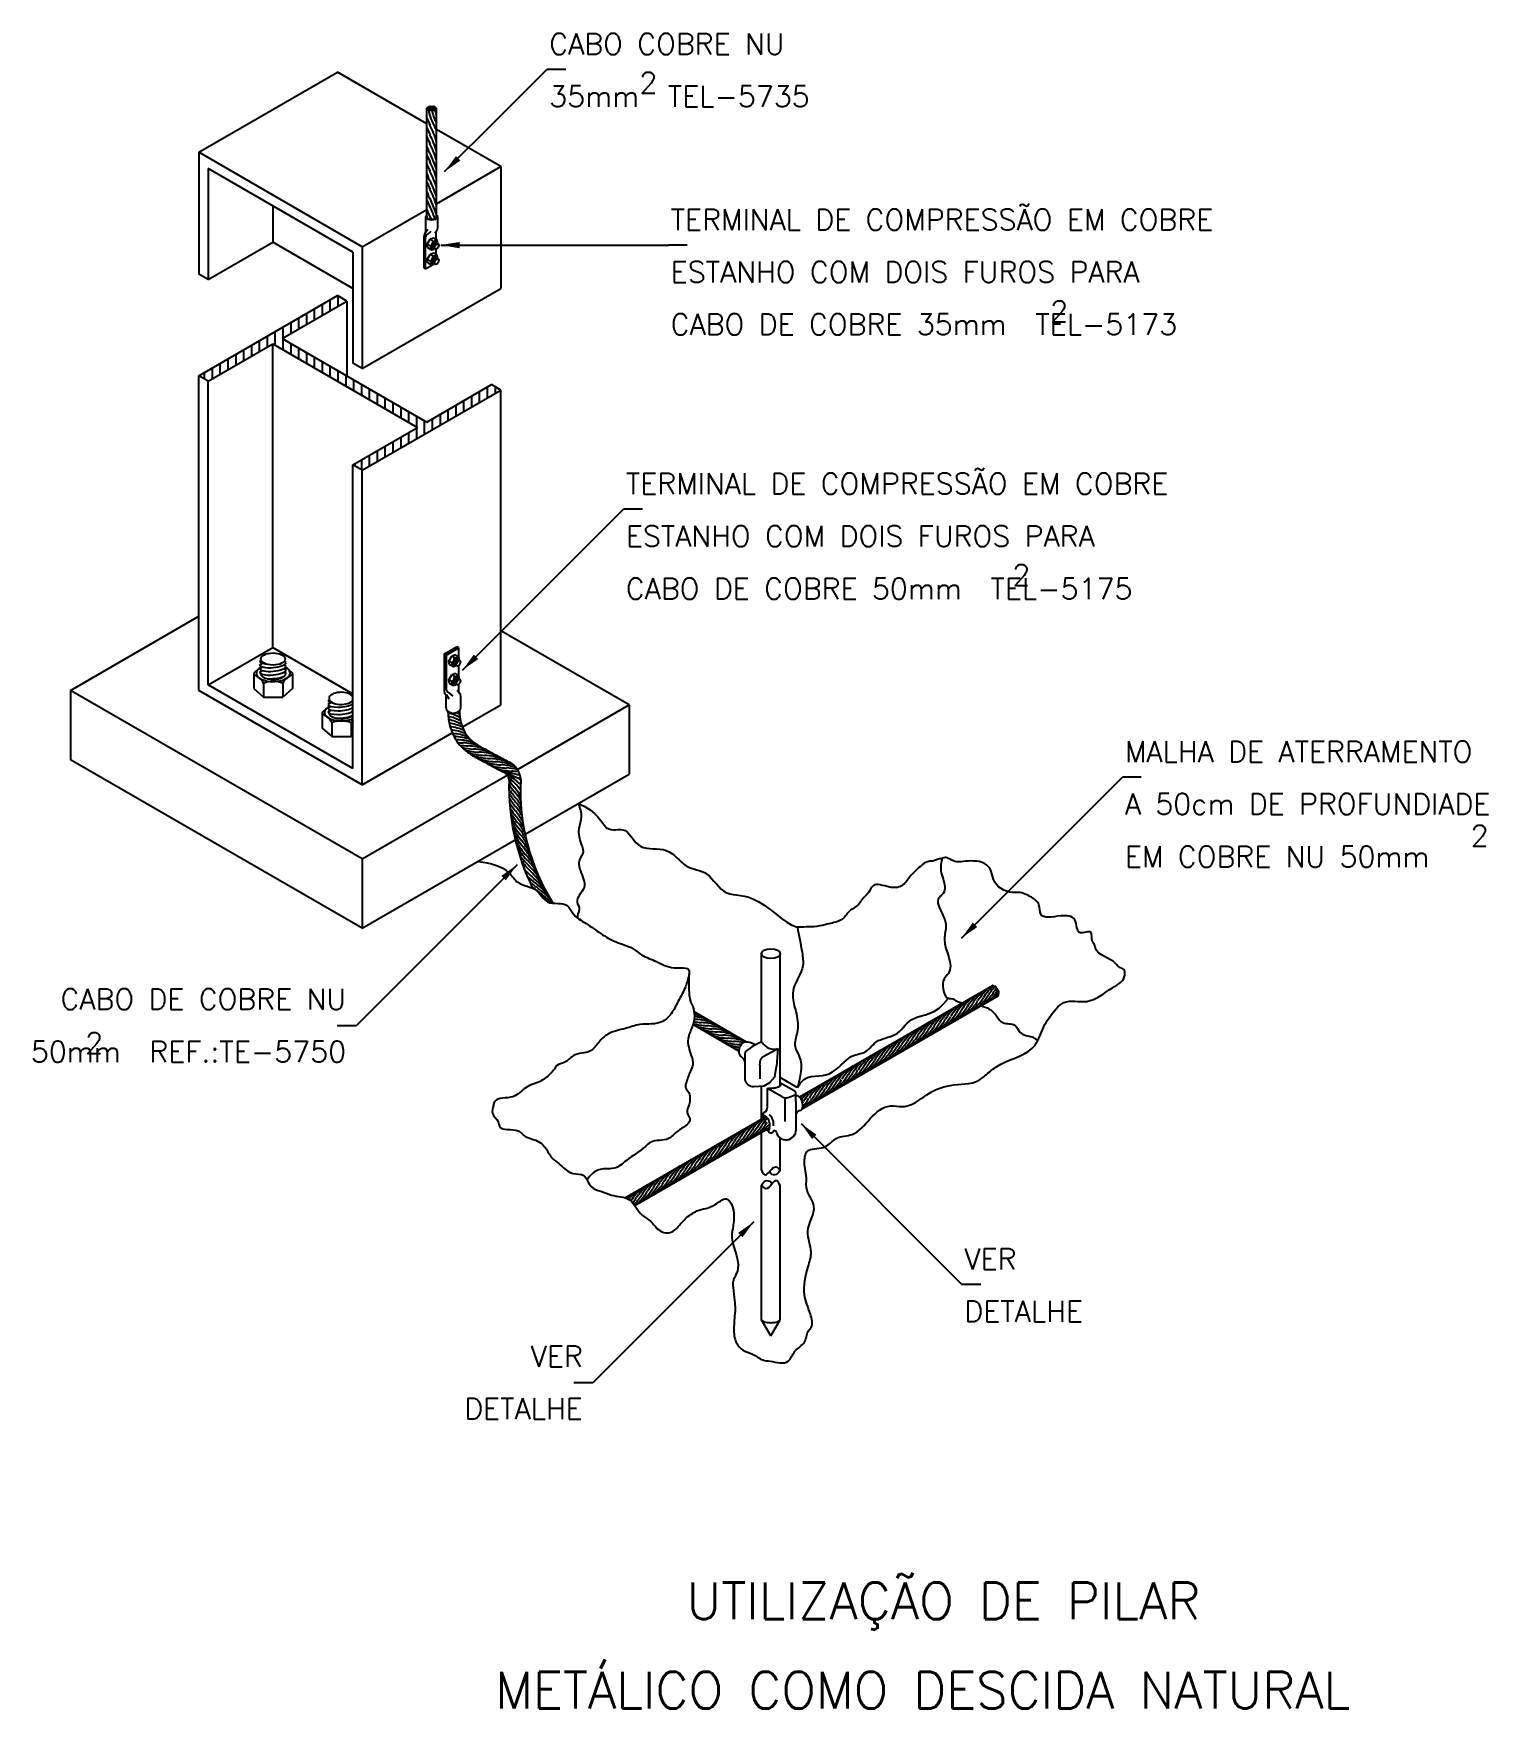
# Model space of a CAD drawing. Header units: millimetres. Extents: x -5247 to -5233.1, y -4687.4 to -4671.4.
import ezdxf
from ezdxf.enums import TextEntityAlignment as Align

# ---------------------------------------------------------------- set-up
doc = ezdxf.new("R2010")
doc.units = ezdxf.units.MM
doc.header["$LTSCALE"] = 10
doc.layers.add('Termotécnica', color=7, linetype='Continuous')
doc.styles.add('r140', font='romans.shx')
doc.styles.add('r80', font='romans.shx')

msp = doc.modelspace()

# ---------------------------------------------------------------- texts
at = {"layer": 'Termotécnica', "color": 2, "style": 'r80'}
for s, p in [('CABO COBRE NU', (-5242.108, -4671.625)), ('35mm  TEL-5735', (-5242.108, -4672.125)), ('TERMINAL DE COMPRESSÃO EM COBRE ', (-5240.949, -4673.3)), ('ESTANHO COM DOIS FUROS PARA ', (-5240.949, -4673.8)), ('CABO DE COBRE 35mm  TEL-5173', (-5240.949, -4674.3)), ('TERMINAL DE COMPRESSÃO EM COBRE ', (-5241.377, -4675.821)), ('ESTANHO COM DOIS FUROS PARA ', (-5241.377, -4676.321)), ('2', (-5237.688, -4676.692)), ('CABO DE COBRE 50mm  TEL-5175', (-5241.377, -4676.821)), ('MALHA DE ATERRAMENTO', (-5236.615, -4678.378)), ('A 50cm DE PROFUNDIADE', (-5236.615, -4678.878)), ('2', (-5233.314, -4679.179)), ('EM COBRE NU 50mm', (-5236.615, -4679.378)), ('VER', (-5238.146, -4683.218)), ('DETALHE', (-5238.146, -4683.718))]:
    msp.add_text(s, height=0.2, dxfattribs=at).set_placement(p)
for s, p in [('2', (-5241.076, -4671.995)), ('2', (-5237.155, -4674.175)), ('CABO DE COBRE NU', (-5244.047, -4680.739)), ('50mm  REF.:TE-5750', (-5244.047, -4681.239)), ('2', (-5246.365, -4681.158)), ('VER', (-5241.788, -4684.146)), ('DETALHE', (-5241.788, -4684.646))]:
    msp.add_text(s, height=0.2, dxfattribs=at).set_placement(p, align=Align.RIGHT)
at = {"layer": 'Termotécnica', "color": 5, "style": 'r140'}
for s, p in [(' UTILIZAÇÃO DE PILAR', (-5238.465, -4686.661)), ('METÁLICO COMO DESCIDA NATURAL', (-5238.543, -4687.513))]:
    msp.add_text(s, height=0.35, dxfattribs=at).set_placement(p, align=Align.BOTTOM_CENTER)

# ---------------------------------------------------------------- hatches: boundary and pattern name
at = {"layer": 'Termotécnica'}
h = msp.add_hatch(dxfattribs=at)
h.set_pattern_fill('ANSI31', color=1, scale=0.6, angle=45, style=0)
h.set_pattern_definition([(90, (-5265.34723, -4691.70351), (-0.075, 0), [])])
h.paths.add_polyline_path([(-5243.949, -4675.521), (-5243.97, -4675.545), (-5243.892, -4675.591), (-5242.569, -4674.827), (-5242.658, -4674.775), (-5243.275, -4675.132), (-5244.656, -4674.334), (-5244.04, -4673.978), (-5244.129, -4673.926), (-5245.452, -4674.69), (-5245.362, -4674.741), (-5244.746, -4674.385), (-5243.364, -4675.183)])

# ---------------------------------------------------------------- linework, layer by layer
at = {"layer": 'Termotécnica', "color": 2}
for p, q in [((-5245.452, -4672.558), (-5244.129, -4671.795)), ((-5244.04, -4671.846), (-5244.129, -4671.795)), ((-5243.276, -4672.287), (-5244.129, -4671.795)), ((-5242.603, -4672.24), (-5242.131, -4671.767)), ((-5241.95, -4671.767), (-5242.131, -4671.767)), ((-5243.276, -4673.179), (-5243.276, -4672.139)), ((-5243.185, -4673.18), (-5243.185, -4672.139)), ((-5243.106, -4672.742), (-5242.603, -4672.24)), ((-5242.569, -4672.695), (-5243.185, -4672.34)), ((-5243.892, -4673.459), (-5245.452, -4672.558)), ((-5245.452, -4672.558), (-5245.452, -4673.721)), ((-5245.362, -4672.713), (-5245.362, -4673.772)), ((-5243.981, -4673.51), (-5245.362, -4672.713)), ((-5243.185, -4673.051), (-5242.569, -4672.695)), ((-5242.569, -4672.695), (-5242.569, -4673.858)), ((-5244.746, -4673.069), (-5244.746, -4673.416)), ((-5243.892, -4673.459), (-5243.276, -4673.104)), ((-5243.288, -4673.174), (-5243.288, -4673.323)), ((-5243.173, -4673.174), (-5243.173, -4673.279)), ((-5245.362, -4673.772), (-5244.746, -4673.416)), ((-5243.981, -4673.858), (-5244.746, -4673.416)), ((-5243.981, -4673.51), (-5243.981, -4674.57)), ((-5243.892, -4673.459), (-5243.892, -4674.622)), ((-5243.143, -4673.443), (-5240.971, -4673.443)), ((-5240.791, -4673.443), (-5240.971, -4673.443)), ((-5245.362, -4673.772), (-5245.452, -4673.721)), ((-5243.892, -4674.622), (-5242.569, -4673.858)), ((-5245.452, -4674.69), (-5244.129, -4673.926)), ((-5244.656, -4674.334), (-5244.04, -4673.978)), ((-5244.04, -4673.978), (-5244.129, -4673.926)), ((-5244.04, -4673.978), (-5244.129, -4673.926)), ((-5244.04, -4673.978), (-5244.04, -4674.69)), ((-5244.656, -4674.334), (-5243.275, -4675.132)), ((-5245.362, -4674.741), (-5244.746, -4674.385)), ((-5244.746, -4677.285), (-5244.746, -4674.385)), ((-5244.746, -4674.385), (-5243.364, -4675.183)), ((-5245.362, -4674.741), (-5245.452, -4674.69)), ((-5245.452, -4677.693), (-5245.452, -4674.69)), ((-5243.892, -4674.622), (-5243.981, -4674.57)), ((-5245.362, -4677.641), (-5245.362, -4674.741)), ((-5243.892, -4675.591), (-5242.569, -4674.827)), ((-5243.275, -4675.132), (-5242.658, -4674.775)), ((-5242.569, -4674.827), (-5242.658, -4674.775)), ((-5242.569, -4677.829), (-5242.569, -4674.827)), ((-5243.981, -4675.539), (-5243.364, -4675.183)), ((-5243.892, -4675.591), (-5243.981, -4675.539)), ((-5243.981, -4678.439), (-5243.981, -4675.539)), ((-5243.892, -4678.593), (-5243.892, -4675.591)), ((-5242.935, -4677.499), (-5241.4, -4675.963)), ((-5241.219, -4675.963), (-5241.4, -4675.963)), ((-5246.676, -4677.693), (-5245.452, -4676.986)), ((-5241.345, -4677.829), (-5242.569, -4677.123)), ((-5245.362, -4677.641), (-5244.746, -4677.285)), ((-5244.871, -4677.414), (-5244.857, -4677.407)), ((-5244.746, -4677.285), (-5243.981, -4677.726)), ((-5244.928, -4677.535), (-5244.928, -4677.676)), ((-5244.856, -4677.464), (-5244.921, -4677.521)), ((-5244.871, -4677.45), (-5244.843, -4677.434)), ((-5244.871, -4677.485), (-5244.843, -4677.469)), ((-5244.871, -4677.52), (-5244.843, -4677.504)), ((-5244.857, -4677.547), (-5244.843, -4677.539)), ((-5244.62, -4677.463), (-5244.645, -4677.453)), ((-5244.62, -4677.499), (-5244.645, -4677.488)), ((-5244.622, -4677.533), (-5244.645, -4677.523)), ((-5244.62, -4677.428), (-5244.64, -4677.42)), ((-5244.621, -4677.471), (-5244.563, -4677.521)), ((-5244.557, -4677.535), (-5244.557, -4677.676)), ((-5246.676, -4677.693), (-5246.676, -4678.354)), ((-5243.892, -4679.3), (-5246.676, -4677.693)), ((-5243.892, -4678.593), (-5245.452, -4677.693)), ((-5243.981, -4678.439), (-5245.362, -4677.641)), ((-5244.928, -4677.676), (-5244.835, -4677.756)), ((-5244.835, -4677.625), (-5244.835, -4677.756)), ((-5244.65, -4677.625), (-5244.65, -4677.756)), ((-5244.557, -4677.676), (-5244.65, -4677.756)), ((-5244.835, -4677.756), (-5244.65, -4677.756)), ((-5244.204, -4677.84), (-5244.27, -4677.897)), ((-5244.219, -4677.79), (-5244.206, -4677.782)), ((-5244.219, -4677.825), (-5244.192, -4677.809)), ((-5244.219, -4677.86), (-5244.192, -4677.844)), ((-5244.219, -4677.896), (-5244.192, -4677.88)), ((-5243.981, -4677.834), (-5243.994, -4677.828)), ((-5243.981, -4677.869), (-5243.994, -4677.864)), ((-5243.981, -4677.798), (-5243.989, -4677.795)), ((-5243.093, -4677.859), (-5243.093, -4677.733)), ((-5242.953, -4677.859), (-5242.953, -4677.749)), ((-5242.937, -4678.042), (-5242.569, -4677.829)), ((-5242.412, -4678.446), (-5241.345, -4677.829)), ((-5241.345, -4677.829), (-5241.345, -4678.491)), ((-5244.276, -4677.911), (-5244.276, -4678.052)), ((-5244.205, -4677.923), (-5244.192, -4677.915)), ((-5244.183, -4678.001), (-5244.183, -4678.132)), ((-5243.998, -4678.001), (-5243.998, -4678.132)), ((-5243.981, -4677.904), (-5243.994, -4677.899)), ((-5244.276, -4678.052), (-5244.183, -4678.132)), ((-5244.183, -4678.132), (-5243.998, -4678.132)), ((-5243.981, -4678.117), (-5243.998, -4678.132)), ((-5243.892, -4678.593), (-5243.033, -4678.097)), ((-5243.892, -4679.961), (-5246.676, -4678.354)), ((-5243.892, -4679.3), (-5242.508, -4678.501)), ((-5242.339, -4679.065), (-5241.345, -4678.491)), ((-5238.173, -4680.056), (-5236.638, -4678.521)), ((-5236.458, -4678.521), (-5236.638, -4678.521)), ((-5243.892, -4679.961), (-5242.432, -4679.119)), ((-5243.892, -4679.3), (-5243.892, -4679.961)), ((-5242.415, -4679.357), (-5243.95, -4680.893)), ((-5240.082, -4681.049), (-5240.082, -4680.205)), ((-5239.905, -4681.466), (-5239.905, -4680.205)), ((-5239.719, -4681.572), (-5237.879, -4680.51)), ((-5240.226, -4681.048), (-5240.725, -4680.76)), ((-5239.694, -4681.686), (-5237.823, -4680.606)), ((-5243.95, -4680.893), (-5244.131, -4680.893)), ((-5240.299, -4681.134), (-5240.735, -4680.882)), ((-5240.242, -4681.171), (-5240.242, -4681.412)), ((-5240.097, -4681.27), (-5240.091, -4681.218)), ((-5240.061, -4681.182), (-5239.927, -4681.111)), ((-5239.927, -4681.111), (-5239.94, -4681.283)), ((-5240.097, -4681.27), (-5240.097, -4681.399)), ((-5239.743, -4681.481), (-5239.905, -4681.388)), ((-5240.082, -4681.781), (-5240.082, -4681.468)), ((-5240.027, -4681.491), (-5240.027, -4681.646)), ((-5239.884, -4681.572), (-5240.024, -4681.491)), ((-5239.769, -4681.515), (-5239.901, -4681.44)), ((-5239.827, -4681.576), (-5239.762, -4681.552)), ((-5239.753, -4681.617), (-5239.753, -4681.539)), ((-5239.858, -4681.581), (-5239.858, -4681.807)), ((-5239.753, -4681.617), (-5239.753, -4681.885)), ((-5241.385, -4682.534), (-5240.041, -4681.758)), ((-5241.29, -4682.607), (-5240.003, -4681.864)), ((-5239.704, -4681.826), (-5238.169, -4683.361)), ((-5240.082, -4681.974), (-5240.082, -4681.91)), ((-5240.082, -4682.271), (-5240.082, -4681.91)), ((-5239.905, -4682.274), (-5239.905, -4681.963)), ((-5240.082, -4683.698), (-5240.082, -4682.413)), ((-5239.905, -4683.698), (-5239.905, -4682.414)), ((-5240.156, -4682.764), (-5241.692, -4684.299)), ((-5237.989, -4683.361), (-5238.169, -4683.361)), ((-5239.993, -4683.852), (-5240.082, -4683.698)), ((-5239.993, -4683.852), (-5239.905, -4683.698)), ((-5241.692, -4684.299), (-5241.872, -4684.299))]:
    msp.add_line(p, q, dxfattribs=at)
at = {"layer": 'Termotécnica', "color": 2, "ltscale": 1.6}
for p, q in [((-5243.303, -4673.66), (-5243.303, -4673.357)), ((-5243.288, -4673.325), (-5243.266, -4673.291)), ((-5243.288, -4673.669), (-5243.288, -4673.366)), ((-5243.265, -4673.338), (-5243.235, -4673.312)), ((-5243.188, -4673.389), (-5243.188, -4673.314)), ((-5243.188, -4673.533), (-5243.188, -4673.483)), ((-5243.288, -4673.669), (-5243.303, -4673.66)), ((-5243.288, -4673.669), (-5243.223, -4673.631)), ((-5243.111, -4677.347), (-5242.99, -4677.277)), ((-5243.093, -4677.358), (-5243.111, -4677.347)), ((-5243.111, -4677.347), (-5243.111, -4677.693)), ((-5243.093, -4677.358), (-5242.971, -4677.288)), ((-5243.093, -4677.358), (-5243.093, -4677.682)), ((-5242.971, -4677.288), (-5242.99, -4677.277)), ((-5242.971, -4677.374), (-5242.971, -4677.288)), ((-5242.971, -4677.553), (-5242.971, -4677.452)), ((-5243.065, -4677.716), (-5243.028, -4677.748)), ((-5242.971, -4677.707), (-5242.971, -4677.632)), ((-5243.093, -4677.733), (-5243.066, -4677.773))]:
    msp.add_line(p, q, dxfattribs=at)
at = {"layer": 'Termotécnica', "color": 1}
for p, q in [((-5243.272, -4673.436), (-5243.245, -4673.388)), ((-5243.211, -4673.376), (-5243.245, -4673.388)), ((-5243.217, -4673.405), (-5243.245, -4673.388)), ((-5243.18, -4673.394), (-5243.211, -4673.376)), ((-5243.171, -4673.429), (-5243.177, -4673.398)), ((-5243.266, -4673.471), (-5243.272, -4673.436)), ((-5243.244, -4673.452), (-5243.272, -4673.436)), ((-5243.272, -4673.58), (-5243.245, -4673.532)), ((-5243.235, -4673.489), (-5243.266, -4673.471)), ((-5243.211, -4673.52), (-5243.245, -4673.532)), ((-5243.217, -4673.549), (-5243.245, -4673.532)), ((-5243.2, -4673.479), (-5243.23, -4673.49)), ((-5243.223, -4673.468), (-5243.216, -4673.464)), ((-5243.215, -4673.472), (-5243.209, -4673.469)), ((-5243.18, -4673.538), (-5243.211, -4673.52)), ((-5243.208, -4673.477), (-5243.201, -4673.473)), ((-5243.195, -4673.415), (-5243.196, -4673.42)), ((-5243.195, -4673.559), (-5243.196, -4673.564)), ((-5243.188, -4673.418), (-5243.189, -4673.424)), ((-5243.188, -4673.562), (-5243.189, -4673.568)), ((-5243.18, -4673.422), (-5243.181, -4673.429)), ((-5243.18, -4673.566), (-5243.181, -4673.573)), ((-5243.171, -4673.573), (-5243.177, -4673.542)), ((-5243.173, -4673.426), (-5243.173, -4673.43)), ((-5243.173, -4673.57), (-5243.173, -4673.574)), ((-5243.244, -4673.596), (-5243.272, -4673.58)), ((-5243.266, -4673.615), (-5243.272, -4673.58)), ((-5243.235, -4673.633), (-5243.266, -4673.615)), ((-5243.2, -4673.623), (-5243.23, -4673.634)), ((-5243.223, -4673.612), (-5243.216, -4673.608)), ((-5243.215, -4673.616), (-5243.209, -4673.613)), ((-5243.208, -4673.621), (-5243.201, -4673.617)), ((-5244.47, -4674.226), (-5244.46, -4674.215)), ((-5244.47, -4674.226), (-5244.46, -4674.215)), ((-5243.97, -4675.545), (-5243.949, -4675.521)), ((-5243.066, -4677.413), (-5243.039, -4677.365)), ((-5243.004, -4677.353), (-5243.039, -4677.365)), ((-5243.01, -4677.382), (-5243.039, -4677.365)), ((-5242.973, -4677.371), (-5243.004, -4677.353)), ((-5242.989, -4677.392), (-5242.99, -4677.397)), ((-5242.981, -4677.395), (-5242.982, -4677.401)), ((-5242.974, -4677.399), (-5242.975, -4677.406)), ((-5242.965, -4677.406), (-5242.971, -4677.375)), ((-5242.966, -4677.403), (-5242.967, -4677.407)), ((-5243.059, -4677.448), (-5243.066, -4677.413)), ((-5243.038, -4677.429), (-5243.066, -4677.413)), ((-5243.066, -4677.592), (-5243.039, -4677.545)), ((-5243.028, -4677.466), (-5243.059, -4677.448)), ((-5243.004, -4677.533), (-5243.039, -4677.545)), ((-5243.01, -4677.561), (-5243.039, -4677.545)), ((-5242.994, -4677.456), (-5243.024, -4677.467)), ((-5243.016, -4677.445), (-5243.01, -4677.441)), ((-5243.009, -4677.449), (-5243.002, -4677.446)), ((-5242.973, -4677.551), (-5243.004, -4677.533)), ((-5243.002, -4677.453), (-5242.995, -4677.45)), ((-5242.965, -4677.586), (-5242.971, -4677.554)), ((-5243.038, -4677.609), (-5243.066, -4677.592)), ((-5243.059, -4677.628), (-5243.066, -4677.592)), ((-5243.028, -4677.646), (-5243.059, -4677.628)), ((-5242.994, -4677.636), (-5243.024, -4677.646)), ((-5243.016, -4677.624), (-5243.01, -4677.621)), ((-5243.009, -4677.629), (-5243.002, -4677.625)), ((-5243.002, -4677.633), (-5242.995, -4677.629)), ((-5242.989, -4677.571), (-5242.99, -4677.576)), ((-5242.981, -4677.574), (-5242.982, -4677.581)), ((-5242.974, -4677.578), (-5242.975, -4677.585)), ((-5242.966, -4677.583), (-5242.967, -4677.587))]:
    msp.add_line(p, q, dxfattribs=at)
at = {"layer": 'Termotécnica', "color": 3}
for p, q in [((-5244.643, -4677.452), (-5244.64, -4677.455)), ((-5243.991, -4677.828), (-5243.988, -4677.831))]:
    msp.add_line(p, q, dxfattribs=at)
at = {"layer": 'Termotécnica', "color": 2}
for points in [[(-5242.965, -4677.888), (-5242.964, -4677.917), (-5242.96, -4677.952), (-5242.956, -4677.979), (-5242.951, -4678.001), (-5242.945, -4678.019), (-5242.939, -4678.035), (-5242.933, -4678.05), (-5242.927, -4678.065), (-5242.92, -4678.079), (-5242.913, -4678.093), (-5242.906, -4678.106), (-5242.898, -4678.118), (-5242.889, -4678.131), (-5242.88, -4678.142), (-5242.87, -4678.153), (-5242.859, -4678.164), (-5242.848, -4678.174), (-5242.836, -4678.183), (-5242.824, -4678.192), (-5242.812, -4678.201), (-5242.799, -4678.209), (-5242.786, -4678.218), (-5242.773, -4678.225), (-5242.76, -4678.233), (-5242.746, -4678.24), (-5242.733, -4678.248), (-5242.719, -4678.255), (-5242.705, -4678.262), (-5242.69, -4678.27), (-5242.676, -4678.278), (-5242.661, -4678.286), (-5242.646, -4678.294), (-5242.631, -4678.303), (-5242.615, -4678.311), (-5242.6, -4678.32), (-5242.584, -4678.328), (-5242.569, -4678.336), (-5242.554, -4678.344), (-5242.538, -4678.352), (-5242.523, -4678.36), (-5242.509, -4678.367), (-5242.495, -4678.375), (-5242.481, -4678.382), (-5242.469, -4678.39), (-5242.457, -4678.398), (-5242.446, -4678.406), (-5242.437, -4678.415), (-5242.428, -4678.424), (-5242.42, -4678.434), (-5242.414, -4678.444), (-5242.408, -4678.455), (-5242.402, -4678.466), (-5242.398, -4678.478), (-5242.393, -4678.491), (-5242.39, -4678.504), (-5242.386, -4678.518), (-5242.383, -4678.534), (-5242.38, -4678.55)], [(-5243.075, -4677.892), (-5243.073, -4677.926), (-5243.069, -4677.966), (-5243.063, -4678), (-5243.057, -4678.03), (-5243.049, -4678.054), (-5243.042, -4678.075), (-5243.035, -4678.092), (-5243.027, -4678.11), (-5243.019, -4678.128), (-5243.01, -4678.145), (-5243, -4678.162), (-5242.989, -4678.18), (-5242.977, -4678.197), (-5242.963, -4678.213), (-5242.949, -4678.229), (-5242.934, -4678.244), (-5242.919, -4678.257), (-5242.904, -4678.27), (-5242.889, -4678.281), (-5242.873, -4678.292), (-5242.858, -4678.302), (-5242.843, -4678.311), (-5242.828, -4678.32), (-5242.814, -4678.329), (-5242.799, -4678.337), (-5242.785, -4678.345), (-5242.77, -4678.352), (-5242.756, -4678.36), (-5242.742, -4678.367), (-5242.728, -4678.375), (-5242.714, -4678.382), (-5242.699, -4678.39), (-5242.684, -4678.399), (-5242.668, -4678.407), (-5242.652, -4678.416), (-5242.636, -4678.425), (-5242.62, -4678.433), (-5242.604, -4678.442), (-5242.588, -4678.45), (-5242.573, -4678.457), (-5242.56, -4678.464), (-5242.548, -4678.471), (-5242.537, -4678.477), (-5242.528, -4678.482), (-5242.521, -4678.487), (-5242.517, -4678.49), (-5242.514, -4678.493), (-5242.511, -4678.496), (-5242.509, -4678.498), (-5242.508, -4678.501), (-5242.506, -4678.505), (-5242.503, -4678.509), (-5242.501, -4678.515), (-5242.499, -4678.523), (-5242.496, -4678.532), (-5242.493, -4678.542), (-5242.491, -4678.553)], [(-5241.832, -4678.772), (-5241.767, -4678.801), (-5241.716, -4678.833), (-5241.675, -4678.866), (-5241.643, -4678.899), (-5241.618, -4678.931), (-5241.597, -4678.96), (-5241.578, -4678.985), (-5241.56, -4679.003), (-5241.54, -4679.015), (-5241.518, -4679.021), (-5241.495, -4679.022), (-5241.472, -4679.022), (-5241.449, -4679.02), (-5241.426, -4679.02), (-5241.405, -4679.023), (-5241.384, -4679.03), (-5241.365, -4679.042), (-5241.348, -4679.06), (-5241.331, -4679.08), (-5241.314, -4679.103), (-5241.296, -4679.126), (-5241.278, -4679.147), (-5241.257, -4679.167), (-5241.234, -4679.182), (-5241.207, -4679.192), (-5241.178, -4679.198), (-5241.148, -4679.202), (-5241.116, -4679.203), (-5241.083, -4679.205), (-5241.051, -4679.207), (-5241.02, -4679.212), (-5240.991, -4679.22), (-5240.963, -4679.233), (-5240.937, -4679.249), (-5240.913, -4679.269), (-5240.89, -4679.29), (-5240.867, -4679.311), (-5240.845, -4679.332), (-5240.823, -4679.35), (-5240.8, -4679.367), (-5240.776, -4679.379), (-5240.752, -4679.389), (-5240.727, -4679.397), (-5240.701, -4679.404), (-5240.676, -4679.411), (-5240.651, -4679.42), (-5240.627, -4679.432), (-5240.603, -4679.447), (-5240.58, -4679.466), (-5240.558, -4679.489), (-5240.536, -4679.514), (-5240.513, -4679.54), (-5240.49, -4679.565), (-5240.466, -4679.588), (-5240.441, -4679.608), (-5240.414, -4679.623), (-5240.385, -4679.634), (-5240.354, -4679.64), (-5240.321, -4679.644), (-5240.284, -4679.649), (-5240.245, -4679.656), (-5240.203, -4679.667), (-5240.157, -4679.684), (-5240.108, -4679.709), (-5240.056, -4679.743), (-5240.001, -4679.783), (-5239.946, -4679.826), (-5239.892, -4679.868), (-5239.84, -4679.905), (-5239.792, -4679.934), (-5239.749, -4679.95), (-5239.714, -4679.95)], [(-5239.74, -4681.481), (-5239.71, -4681.436), (-5239.678, -4681.406), (-5239.643, -4681.387), (-5239.608, -4681.377), (-5239.572, -4681.373), (-5239.536, -4681.371), (-5239.501, -4681.368), (-5239.467, -4681.362), (-5239.435, -4681.35), (-5239.404, -4681.334), (-5239.375, -4681.313), (-5239.348, -4681.29), (-5239.322, -4681.266), (-5239.297, -4681.242), (-5239.272, -4681.22), (-5239.249, -4681.201), (-5239.225, -4681.187), (-5239.203, -4681.176), (-5239.181, -4681.169), (-5239.16, -4681.163), (-5239.14, -4681.158), (-5239.122, -4681.153), (-5239.104, -4681.147), (-5239.088, -4681.139), (-5239.073, -4681.129), (-5239.059, -4681.117), (-5239.045, -4681.104), (-5239.032, -4681.089), (-5239.018, -4681.075), (-5239.003, -4681.06), (-5238.986, -4681.047), (-5238.968, -4681.035), (-5238.948, -4681.026), (-5238.925, -4681.017), (-5238.901, -4681.01), (-5238.877, -4681.003), (-5238.852, -4680.995), (-5238.828, -4680.987), (-5238.805, -4680.976), (-5238.784, -4680.963), (-5238.764, -4680.947), (-5238.746, -4680.928), (-5238.729, -4680.909), (-5238.711, -4680.888), (-5238.692, -4680.868), (-5238.671, -4680.849), (-5238.647, -4680.833), (-5238.62, -4680.819), (-5238.589, -4680.808), (-5238.554, -4680.799), (-5238.516, -4680.788), (-5238.475, -4680.774), (-5238.432, -4680.753), (-5238.388, -4680.724), (-5238.344, -4680.684), (-5238.299, -4680.63)], [(-5240.154, -4681.472), (-5240.103, -4681.47), (-5240.056, -4681.465), (-5240.003, -4681.434), (-5239.954, -4681.381), (-5239.94, -4681.283)], [(-5239.905, -4682.273), (-5239.918, -4682.291), (-5239.931, -4682.304), (-5239.943, -4682.312), (-5239.956, -4682.316), (-5239.969, -4682.316), (-5239.982, -4682.311), (-5239.994, -4682.301), (-5240.007, -4682.287)], [(-5240.082, -4682.413), (-5240.069, -4682.396), (-5240.056, -4682.383), (-5240.043, -4682.374), (-5240.03, -4682.37), (-5240.017, -4682.371), (-5240.005, -4682.376), (-5239.992, -4682.386), (-5239.979, -4682.4)]]:
    msp.add_lwpolyline(points, dxfattribs=at)
for points in [[(-5240.262, -4681.06, 0.057952), (-5240.275, -4681.073, 0.068674), (-5240.291, -4681.098, 0.068674), (-5240.299, -4681.127, 0.094064), (-5240.297, -4681.157, 0.032944)], [(-5240.233, -4681.048, 0.138403), (-5240.262, -4681.06, 0.080567)], [(-5240.297, -4681.157, 0.023838), (-5240.296, -4681.162, 0.202617)], [(-5240.082, -4683.698, 0.236645), (-5240.078, -4683.706, 0.085557), (-5240.056, -4683.718, 0.043156), (-5240.029, -4683.723, 0.031861), (-5239.993, -4683.726, 0.031861), (-5239.957, -4683.723, 0.043156), (-5239.93, -4683.718, 0.085557), (-5239.909, -4683.706, 0.236645), (-5239.905, -4683.698, 0.236645)]]:
    msp.add_lwpolyline(points, format="xyb", dxfattribs=at)
at = {"layer": 'Termotécnica', "color": 1}
for centre, radius, start, end in [((-5242.466, -4671.896), 0.877, 202.5428, 207.3042), ((-5242.714, -4672.048), 0.556, 190.883, 209.117), ((-5242.795, -4672.065), 0.443, 191.4044, 208.5956), ((-5242.449, -4671.927), 0.784, 196.7715, 200.1887), ((-5242.466, -4671.988), 0.877, 202.5428, 207.3042), ((-5242.466, -4672.076), 0.877, 202.5428, 207.3042), ((-5243.869, -4672.633), 0.707, 14.7103, 28.2103), ((-5243.869, -4672.725), 0.707, 14.7103, 28.2103), ((-5243.672, -4672.584), 0.542, 26.0117, 29.3417), ((-5242.609, -4672.254), 0.713, 200.6074, 208.0944), ((-5242.466, -4672.248), 0.877, 202.5428, 207.3042), ((-5243.869, -4672.813), 0.707, 14.7103, 28.2103), ((-5243.86, -4672.923), 0.706, 16.8877, 28.1717), ((-5242.466, -4672.336), 0.877, 202.5428, 207.3042), ((-5242.609, -4672.513), 0.713, 200.6074, 208.0944), ((-5243.869, -4672.985), 0.707, 14.7103, 28.2103), ((-5243.869, -4673.072), 0.707, 14.7103, 28.2103), ((-5242.466, -4672.507), 0.877, 202.5428, 207.3042), ((-5243.869, -4673.244), 0.707, 14.7103, 28.2103), ((-5243.86, -4673.182), 0.706, 16.8877, 28.1717), ((-5242.609, -4672.685), 0.713, 200.6074, 208.0944), ((-5242.466, -4672.679), 0.877, 202.5428, 207.3042), ((-5243.869, -4673.416), 0.707, 18.5572, 28.2103), ((-5243.86, -4673.354), 0.706, 16.8877, 28.1717), ((-5242.609, -4672.857), 0.713, 200.6074, 208.5012), ((-5243.289, -4673.395), 0.0731, 307.9969, 352.0248), ((-5243.212, -4673.363), 0.0423, 263.8108, 314.501), ((-5243.183, -4673.399), 0.00548, 10.8846, 60), ((-5243.278, -4673.477), 0.0425, 345.5818, 36.1065), ((-5243.289, -4673.539), 0.0731, 307.9969, 352.0248), ((-5243.232, -4673.485), 0.00548, 240, 289.1165), ((-5243.212, -4673.507), 0.0423, 263.8108, 314.501), ((-5243.183, -4673.543), 0.00548, 10.8846, 60), ((-5243.278, -4673.621), 0.0425, 345.5818, 36.1065), ((-5243.232, -4673.629), 0.00548, 240, 289.1165), ((-5243.083, -4677.372), 0.0731, 307.9969, 352.0248), ((-5243.006, -4677.34), 0.0423, 263.8108, 314.501), ((-5242.976, -4677.376), 0.00548, 10.8846, 60), ((-5242.97, -4677.407), 0.00548, 359.1317, 10.8846), ((-5243.072, -4677.454), 0.0425, 345.5818, 36.1065), ((-5243.083, -4677.551), 0.0731, 307.9969, 352.0248), ((-5243.025, -4677.462), 0.00548, 240, 289.1165), ((-5243.006, -4677.519), 0.0423, 263.8108, 314.501), ((-5242.976, -4677.555), 0.00548, 10.8846, 60), ((-5243.072, -4677.634), 0.0425, 345.5818, 36.1065), ((-5243.025, -4677.641), 0.00548, 240, 289.1165), ((-5243.157, -4678.31), 0.409, 61.2225, 78.3847), ((-5243.151, -4678.342), 0.409, 61.2225, 78.8663), ((-5243.143, -4678.374), 0.409, 61.2225, 79.5329), ((-5243.148, -4678.531), 0.532, 66.3189, 80.6592), ((-5243.1, -4678.47), 0.433, 65.5006, 83.8769), ((-5243.16, -4678.281), 0.409, 61.2225, 66.6457), ((-5243.162, -4678.254), 0.409, 61.2225, 62.1496), ((-5243.084, -4678.501), 0.433, 65.5006, 84.7663), ((-5243.061, -4678.619), 0.515, 70.0164, 86.4357), ((-5243.036, -4678.647), 0.515, 70.0164, 87.8278), ((-5242.956, -4677.525), 0.639, 266.0141, 267.3042), ((-5243.002, -4678.678), 0.515, 69.1541, 88.2103), ((-5242.904, -4677.555), 0.639, 262.9148, 267.3042), ((-5242.95, -4678.708), 0.515, 70.6079, 88.2103), ((-5242.851, -4677.585), 0.639, 259.9624, 267.3042), ((-5242.799, -4677.615), 0.639, 257.286, 267.3042), ((-5242.747, -4677.645), 0.639, 254.9102, 267.3042), ((-5242.898, -4678.738), 0.515, 69.874, 88.2103), ((-5242.695, -4677.675), 0.639, 253.016, 267.3042), ((-5242.643, -4677.705), 0.639, 251.9282, 267.3042), ((-5242.846, -4678.768), 0.515, 68.4803, 88.2103), ((-5242.591, -4677.735), 0.639, 252.1676, 267.3042), ((-5242.798, -4678.836), 0.554, 69.0798, 87.8673), ((-5242.754, -4678.937), 0.624, 70.2231, 87.3475), ((-5242.707, -4679.007), 0.665, 70.2067, 87.0994), ((-5242.539, -4677.765), 0.639, 253.1757, 267.3042), ((-5242.487, -4677.795), 0.639, 253.7417, 267.3042), ((-5242.645, -4678.953), 0.58, 69.7456, 87.6584), ((-5242.435, -4677.825), 0.639, 254.5034, 267.3042), ((-5242.585, -4678.918), 0.515, 71.7519, 88.2103), ((-5244.039, -4685.187), 6.885, 76.1388, 77.6611), ((-5242.779, -4679.297), 0.852, 62.1717, 72.8519), ((-5242.533, -4678.948), 0.515, 76.3077, 88.2103), ((-5242.692, -4678.893), 0.433, 44.0807, 64.7318), ((-5242.932, -4679.056), 0.689, 37.2985, 50.897), ((-5242.481, -4678.978), 0.515, 81.0191, 88.2103), ((-5241.951, -4678.207), 0.639, 212.1858, 220.2588), ((-5241.951, -4678.249), 0.639, 212.1858, 220.2588), ((-5241.945, -4678.301), 0.639, 211.0841, 220.2588), ((-5241.949, -4678.335), 0.639, 212.0458, 220.2588), ((-5242.827, -4678.959), 0.515, 30.0005, 41.1648), ((-5242.826, -4679.001), 0.515, 30.0005, 41.1648), ((-5241.943, -4678.387), 0.639, 211.2347, 220.2588), ((-5241.942, -4678.43), 0.639, 211.6659, 220.2588), ((-5241.936, -4678.483), 0.639, 211.2347, 220.2588), ((-5242.825, -4679.087), 0.515, 28.9283, 41.1648), ((-5242.82, -4679.053), 0.515, 30.8578, 41.1648), ((-5242.818, -4679.139), 0.515, 29.2093, 41.1648), ((-5242.818, -4679.182), 0.515, 27.5621, 41.1648), ((-5241.923, -4678.539), 0.639, 209.8453, 220.2588), ((-5241.91, -4678.598), 0.639, 208.375, 220.2588), ((-5241.897, -4678.656), 0.639, 207.049, 220.2588), ((-5241.883, -4678.715), 0.639, 205.9298, 220.2588), ((-5242.811, -4679.235), 0.515, 26.8692, 41.1648), ((-5242.799, -4679.291), 0.515, 27.4923, 41.1648), ((-5241.87, -4678.773), 0.639, 205.6504, 220.2588), ((-5241.599, -4678.661), 0.95, 208.7068, 218.3486), ((-5242.785, -4679.35), 0.515, 27.7591, 41.1648), ((-5242.772, -4679.408), 0.515, 27.1798, 41.1648), ((-5242.758, -4679.467), 0.515, 25.0157, 41.1648), ((-5241.903, -4678.899), 0.586, 209.1013, 224.0959), ((-5241.866, -4678.898), 0.639, 214.4102, 226.7743), ((-5241.846, -4678.955), 0.639, 213.8732, 226.7743), ((-5243.194, -4679.855), 1.071, 30.3662, 38.6021), ((-5242.691, -4679.632), 0.515, 32.0977, 47.6803), ((-5242.671, -4679.688), 0.515, 30.6232, 47.6803), ((-5241.973, -4679.108), 0.471, 217.1911, 230.6462), ((-5241.879, -4679.003), 0.639, 226.8029, 235.6161), ((-5242.729, -4679.817), 0.621, 30.8927, 46.8387), ((-5242.907, -4680.057), 0.89, 33.2887, 45.5995), ((-5242.969, -4680.283), 1.069, 39.3506, 49.2861), ((-5235.419, -4670.58), 11.279, 232.4355, 232.9566), ((-5235.396, -4670.627), 11.279, 232.4355, 232.9566), ((-5242.745, -4680.161), 0.808, 38.5822, 51.3278), ((-5242.516, -4680.032), 0.541, 37.0104, 56.1448), ((-5239.316, -4676.106), 4.548, 230.7924, 232.6793), ((-5239.32, -4676.121), 4.548, 230.9983, 232.2758), ((-5237.583, -4681.058), 0.639, 132.6958, 147.3042), ((-5237.531, -4681.028), 0.639, 132.6958, 147.3042), ((-5238.35, -4680.322), 0.515, 308.4803, 328.2103), ((-5237.479, -4680.998), 0.639, 132.6958, 147.3042), ((-5238.298, -4680.292), 0.515, 308.4803, 328.2103), ((-5237.681, -4680.781), 0.324, 124.6217, 150.8668), ((-5238.125, -4680.39), 0.34, 305.9242, 330.4725), ((-5237.527, -4680.847), 0.461, 134.6375, 146.6113), ((-5237.939, -4680.524), 0.129, 300.515, 336.0679), ((-5237.678, -4680.689), 0.222, 137.0046, 145.2876), ((-5237.938, -4680.538), 0.129, 326.0714, 336.0679), ((-5237.843, -4681.208), 0.639, 132.6958, 147.3042), ((-5237.791, -4681.178), 0.639, 132.6958, 147.3042), ((-5238.61, -4680.472), 0.515, 308.4803, 328.2103), ((-5237.739, -4681.148), 0.639, 132.6958, 147.3042), ((-5238.558, -4680.442), 0.515, 308.4803, 328.2103), ((-5237.687, -4681.118), 0.639, 132.6958, 147.3042), ((-5238.506, -4680.412), 0.515, 308.4803, 328.2103), ((-5237.635, -4681.088), 0.639, 132.6958, 147.3042), ((-5238.454, -4680.382), 0.515, 308.4803, 328.2103), ((-5238.402, -4680.352), 0.515, 308.4803, 328.2103), ((-5240.577, -4680.254), 0.639, 255.8288, 267.3042), ((-5240.629, -4680.224), 0.639, 261.0198, 267.3042), ((-5240.681, -4680.194), 0.639, 266.0372, 267.3042), ((-5240.883, -4681.257), 0.515, 68.4803, 72.0198), ((-5240.779, -4681.317), 0.515, 68.4803, 83.8045), ((-5240.831, -4681.287), 0.515, 68.4803, 77.8666), ((-5240.525, -4680.284), 0.639, 252.6958, 267.3042), ((-5240.727, -4681.347), 0.515, 68.4803, 88.2103), ((-5240.473, -4680.314), 0.639, 252.6958, 267.3042), ((-5240.675, -4681.377), 0.515, 68.4803, 88.2103), ((-5240.623, -4681.407), 0.515, 68.4803, 88.2103), ((-5240.571, -4681.437), 0.515, 68.4803, 88.2103), ((-5238.155, -4681.389), 0.639, 132.6958, 147.3042), ((-5238.103, -4681.359), 0.639, 132.6958, 147.3042), ((-5238.922, -4680.652), 0.515, 308.4803, 328.2103), ((-5238.051, -4681.329), 0.639, 132.6958, 147.3042), ((-5238.87, -4680.622), 0.515, 308.4803, 328.2103), ((-5237.999, -4681.299), 0.639, 132.6958, 147.3042), ((-5238.818, -4680.592), 0.515, 308.4803, 328.2103), ((-5237.947, -4681.269), 0.639, 132.6958, 147.3042), ((-5238.766, -4680.562), 0.515, 308.4803, 328.2103), ((-5237.895, -4681.238), 0.639, 132.6958, 147.3042), ((-5238.714, -4680.532), 0.515, 308.4803, 328.2103), ((-5238.662, -4680.502), 0.515, 308.4803, 328.2103), ((-5240.421, -4680.344), 0.639, 252.6958, 267.3042), ((-5240.369, -4680.374), 0.639, 252.6958, 267.3042), ((-5240.317, -4680.404), 0.639, 252.6958, 267.3042), ((-5240.519, -4681.467), 0.515, 68.4803, 88.2103), ((-5240.265, -4680.434), 0.639, 252.6958, 267.3042), ((-5240.467, -4681.497), 0.515, 68.4803, 88.2103), ((-5240.213, -4680.464), 0.639, 252.6958, 263.0025), ((-5240.415, -4681.527), 0.515, 68.4803, 88.2103), ((-5240.363, -4681.557), 0.515, 77.6332, 88.2103), ((-5240.311, -4681.587), 0.515, 86.0408, 88.2103), ((-5238.415, -4681.539), 0.639, 132.6958, 147.3042), ((-5238.363, -4681.509), 0.639, 132.6958, 147.3042), ((-5239.183, -4680.802), 0.515, 308.4803, 328.2103), ((-5238.311, -4681.479), 0.639, 132.6958, 147.3042), ((-5239.131, -4680.772), 0.515, 308.4803, 328.2103), ((-5238.259, -4681.449), 0.639, 132.6958, 147.3042), ((-5239.078, -4680.742), 0.515, 308.4803, 328.2103), ((-5238.207, -4681.419), 0.639, 132.6958, 147.3042), ((-5239.026, -4680.712), 0.515, 308.4803, 328.2103), ((-5238.974, -4680.682), 0.515, 308.4803, 328.2103), ((-5240.161, -4680.494), 0.639, 252.6958, 257.6698), ((-5238.675, -4681.689), 0.639, 132.6958, 147.3042), ((-5238.623, -4681.659), 0.639, 132.6958, 147.3042), ((-5239.443, -4680.952), 0.515, 308.4803, 328.2103), ((-5238.571, -4681.629), 0.639, 132.6958, 147.3042), ((-5239.391, -4680.922), 0.515, 308.4803, 328.2103), ((-5238.519, -4681.599), 0.639, 132.6958, 147.3042), ((-5239.339, -4680.892), 0.515, 308.4803, 328.2103), ((-5238.467, -4681.569), 0.639, 132.6958, 147.3042), ((-5239.287, -4680.862), 0.515, 308.4803, 328.2103), ((-5239.235, -4680.832), 0.515, 308.4803, 328.2103), ((-5238.987, -4681.869), 0.639, 132.6958, 147.3042), ((-5238.935, -4681.839), 0.639, 132.6958, 147.3042), ((-5239.755, -4681.133), 0.515, 308.4803, 328.2103), ((-5238.883, -4681.809), 0.639, 132.6958, 147.3042), ((-5239.703, -4681.103), 0.515, 308.4803, 328.2103), ((-5238.831, -4681.779), 0.639, 132.6958, 147.3042), ((-5239.651, -4681.073), 0.515, 308.4803, 328.2103), ((-5238.779, -4681.749), 0.639, 132.6958, 147.3042), ((-5239.599, -4681.043), 0.515, 308.4803, 328.2103), ((-5238.727, -4681.719), 0.639, 132.6958, 147.3042), ((-5239.547, -4681.012), 0.515, 308.4803, 328.2103), ((-5239.495, -4680.982), 0.515, 308.4803, 328.2103), ((-5239.248, -4682.019), 0.639, 132.6958, 136.5909), ((-5239.196, -4681.989), 0.639, 132.6958, 142.2908), ((-5240.015, -4681.283), 0.515, 308.4803, 328.2103), ((-5239.143, -4681.959), 0.639, 132.6958, 147.3042), ((-5239.963, -4681.253), 0.515, 308.4803, 328.2103), ((-5239.091, -4681.929), 0.639, 132.6958, 147.3042), ((-5239.911, -4681.223), 0.515, 308.4803, 328.2103), ((-5239.039, -4681.899), 0.639, 132.6958, 147.3042), ((-5239.859, -4681.193), 0.515, 308.4803, 328.2103), ((-5239.807, -4681.163), 0.515, 308.4803, 328.2103), ((-5240.119, -4681.343), 0.515, 326.2168, 328.2103), ((-5240.067, -4681.313), 0.515, 317.3218, 328.2103), ((-5239.803, -4682.34), 0.639, 132.6958, 147.3042), ((-5239.751, -4682.31), 0.639, 132.6958, 147.3042), ((-5240.57, -4681.603), 0.515, 308.4803, 328.2103), ((-5239.698, -4682.28), 0.639, 132.6958, 147.3042), ((-5240.518, -4681.573), 0.515, 308.4803, 328.2103), ((-5239.646, -4682.25), 0.639, 132.6958, 147.3042), ((-5240.466, -4681.543), 0.515, 308.4803, 328.2103), ((-5239.594, -4682.22), 0.639, 133.9296, 147.3042), ((-5240.414, -4681.513), 0.515, 308.4803, 322.8025), ((-5239.542, -4682.19), 0.639, 139.1395, 147.3042), ((-5239.513, -4682.173), 0.639, 144.9452, 147.3042), ((-5240.063, -4682.49), 0.639, 132.6958, 147.3042), ((-5240.011, -4682.46), 0.639, 132.6958, 147.3042), ((-5240.83, -4681.753), 0.515, 308.4803, 328.2103), ((-5239.959, -4682.43), 0.639, 132.6958, 147.3042), ((-5240.778, -4681.723), 0.515, 308.4803, 328.2103), ((-5239.907, -4682.4), 0.639, 132.6958, 147.3042), ((-5240.726, -4681.693), 0.515, 308.4803, 328.2103), ((-5239.855, -4682.37), 0.639, 132.6958, 147.3042), ((-5240.674, -4681.663), 0.515, 308.4803, 328.2103), ((-5240.622, -4681.633), 0.515, 308.4803, 328.2103), ((-5240.375, -4682.67), 0.639, 132.6958, 147.3042), ((-5240.323, -4682.64), 0.639, 132.6958, 147.3042), ((-5240.271, -4682.61), 0.639, 132.6958, 147.3042), ((-5241.09, -4681.904), 0.515, 308.4803, 328.2103), ((-5240.219, -4682.58), 0.639, 132.6958, 147.3042), ((-5241.038, -4681.874), 0.515, 308.4803, 328.2103), ((-5240.167, -4682.55), 0.639, 132.6958, 147.3042), ((-5240.986, -4681.844), 0.515, 308.4803, 328.2103), ((-5240.115, -4682.52), 0.639, 132.6958, 147.3042), ((-5240.934, -4681.814), 0.515, 308.4803, 328.2103), ((-5240.882, -4681.783), 0.515, 308.4803, 328.2103), ((-5240.635, -4682.821), 0.639, 132.6958, 147.3042), ((-5240.583, -4682.79), 0.639, 132.6958, 147.3042), ((-5241.402, -4682.084), 0.515, 308.4803, 328.2103), ((-5240.531, -4682.76), 0.639, 132.6958, 147.3042), ((-5241.35, -4682.054), 0.515, 308.4803, 328.2103), ((-5240.479, -4682.73), 0.639, 132.6958, 147.3042), ((-5241.298, -4682.024), 0.515, 308.4803, 328.2103), ((-5240.427, -4682.7), 0.639, 132.6958, 147.3042), ((-5241.246, -4681.994), 0.515, 308.4803, 328.2103), ((-5241.194, -4681.964), 0.515, 308.4803, 328.2103), ((-5241.142, -4681.934), 0.515, 308.4803, 328.2103), ((-5240.895, -4682.971), 0.639, 132.6958, 137.5825), ((-5240.843, -4682.941), 0.639, 132.6958, 142.1895), ((-5240.791, -4682.911), 0.639, 132.6958, 147.3042), ((-5241.663, -4682.234), 0.515, 315.1413, 328.2103), ((-5241.61, -4682.204), 0.515, 308.4803, 328.2103), ((-5240.739, -4682.881), 0.639, 132.6958, 147.3042), ((-5241.558, -4682.174), 0.515, 308.4803, 328.2103), ((-5240.687, -4682.851), 0.639, 132.6958, 147.3042), ((-5241.506, -4682.144), 0.515, 308.4803, 328.2103), ((-5241.454, -4682.114), 0.515, 308.4803, 328.2103), ((-5241.715, -4682.264), 0.515, 321.893, 328.2103)]:
    msp.add_arc(centre, radius, start, end, dxfattribs=at)
at = {"layer": 'Termotécnica', "color": 2, "ltscale": 1.6}
for centre, radius, start, end in [((-5243.256, -4673.359), 0.047, 132.9532, 178.0435), ((-5243.243, -4673.38), 0.047, 117.8728, 162.963), ((-5243.054, -4677.691), 0.0574, 181.9565, 227.0468), ((-5243.038, -4677.665), 0.0574, 197.037, 242.1272)]:
    msp.add_arc(centre, radius, start, end, dxfattribs=at)
at = {"layer": 'Termotécnica', "color": 2}
for centre, radius, start, end in [((-5243.242, -4673.269), 0.0704, 306.1672, 351.7584), ((-5243.202, -4673.474), 0.00548, 289.1165, 296.2919), ((-5243.177, -4673.43), 0.00548, 359.1317, 10.8846), ((-5243.202, -4673.618), 0.00548, 289.1165, 296.2919), ((-5243.177, -4673.574), 0.00548, 359.1317, 10.8846), ((-5244.909, -4677.535), 0.0185, 130.8835, 180), ((-5244.966, -4677.684), 0.144, 23.8935, 74.4182), ((-5244.519, -4677.683), 0.143, 105.499, 156.1892), ((-5244.575, -4677.535), 0.0185, 0, 49.1154), ((-5242.995, -4677.451), 0.00548, 289.1165, 296.2919), ((-5244.742, -4677.855), 0.247, 67.9752, 112.0031), ((-5242.995, -4677.631), 0.00548, 289.1165, 296.2919), ((-5243.037, -4677.762), 0.0859, 8.2416, 53.8328), ((-5242.97, -4677.587), 0.00548, 359.1317, 10.8846), ((-5244.258, -4677.911), 0.0185, 130.8835, 180), ((-5244.315, -4678.059), 0.144, 23.8935, 74.4182), ((-5244.091, -4678.231), 0.247, 67.9752, 112.0031), ((-5243.867, -4678.059), 0.143, 142.596, 156.1892), ((-5240.28, -4678.607), 2.212, 178.6148, 206.1231), ((-5240.372, -4678.651), 2.01, 177.1158, 212.1919), ((-5240.235, -4681.221), 0.173, 57.3415, 89.2302), ((-5239.943, -4681.456), 0.429, 108.8716, 130.9727), ((-5240.08, -4681.054), 0.00525, 30.6773, 108.8716), ((-5239.962, -4680.984), 0.132, 210.6773, 285.5914), ((-5240.253, -4681.149), 0.0443, 196.9774, 231.0902), ((-5240.353, -4681.284), 0.124, 26.0254, 54.2765), ((-5240.19, -4681.171), 0.0525, 130.9727, 180.3857), ((-5240.022, -4681.244), 0.0735, 121.8019, 158.9528), ((-5240.157, -4681.382), 0.0906, 199.5517, 272.0083), ((-5240.024, -4681.06), 0.43, 269.6946, 270), ((-5240.024, -4681.06), 0.43, 270, 277.0835), ((-5240, -4681.255), 0.234, 277.0835, 286.6992), ((-5239.963, -4681.377), 0.107, 286.6992, 305.9145), ((-5239.963, -4681.527), 0.107, 54.0855, 56.4369), ((-5239.909, -4681.452), 0.0144, 0, 54.0855), ((-5239.909, -4681.452), 0.0144, 305.9145, 0), ((-5239.773, -4681.535), 0.0204, 303.2736, 77.8715), ((-5239.742, -4681.58), 0.0195, 105.1108, 122.2096), ((-5239.742, -4681.58), 0.0195, 65.8031, 105.1108), ((-5239.755, -4681.609), 0.0518, 41.9471, 65.8031), ((-5240.013, -4681.774), 0.0692, 111.5453, 181.0519), ((-5240.119, -4681.662), 0.0934, 329.4203, 9.999), ((-5239.852, -4681.522), 0.0596, 237.344, 294.8225), ((-5239.7, -4681.758), 0.058, 98.7632, 153.4195), ((-5239.782, -4681.634), 0.0886, 26.9466, 41.9471), ((-5239.714, -4681.681), 0.0195, 285.1108, 324.4186), ((-5239.83, -4681.658), 0.142, 15.1108, 26.9466), ((-5239.741, -4681.663), 0.0518, 324.4186, 348.2746), ((-5239.83, -4681.658), 0.142, 3.275, 15.1108), ((-5239.777, -4681.655), 0.0886, 348.2746, 3.275), ((-5240.052, -4681.787), 0.0326, 125.3942, 158.6128), ((-5240.055, -4681.772), 0.0195, 105.1108, 144.4186), ((-5240.055, -4681.772), 0.0195, 65.8031, 105.1108), ((-5240.068, -4681.801), 0.0518, 41.9471, 65.8031), ((-5240.096, -4681.826), 0.0886, 26.9466, 41.9471), ((-5240.02, -4681.881), 0.00875, 177.0199, 336.9949), ((-5240.143, -4681.85), 0.142, 15.1108, 26.9466), ((-5240.054, -4681.855), 0.0518, 324.4186, 348.2746), ((-5240.034, -4681.786), 0.0518, 41.9471, 59.3362), ((-5240.143, -4681.85), 0.142, 3.275, 15.1108), ((-5240.09, -4681.847), 0.0886, 348.2746, 3.275), ((-5240.061, -4681.81), 0.0886, 26.9466, 41.9471), ((-5240.109, -4681.834), 0.142, 15.1108, 26.9466), ((-5240.109, -4681.834), 0.142, 3.275, 15.1108), ((-5240.056, -4681.831), 0.0886, 348.8072, 3.275), ((-5239.994, -4681.887), 0.0279, 185.9772, 315.335), ((-5239.957, -4681.91), 0.0167, 6.2306, 168.1912), ((-5239.848, -4681.886), 0.0952, 193.6166, 0.7094)]:
    msp.add_arc(centre, radius, start, end, dxfattribs=at)
for centre, major_axis, ratio in [((-5243.261, -4672.139), (0.0153, 0), 0.509483), ((-5243.245, -4672.126), (0.0153, 0), 0.509483), ((-5243.23, -4672.139), (0.0153, 0), 0.509483), ((-5243.215, -4672.126), (0.0153, 0), 0.509483), ((-5243.2, -4672.139), (0.0153, 0), 0.509483), ((-5243.245, -4672.153), (0.0153, 0), 0.509483), ((-5243.214, -4672.153), (0.0153, 0), 0.509483), ((-5244.744, -4677.393), (-0.116, 0), 0.500279), ((-5239.993, -4680.205), (0.0886, 0), 0.509483)]:
    msp.add_ellipse(centre, major_axis=major_axis, ratio=ratio, dxfattribs=at)
for centre, major_axis, ratio, start_param, end_param in [((-5243.23, -4673.174), (-0.0575, 0), 0.500279, 5.641032, 10.081837), ((-5243.23, -4673.174), (-0.0476, 0), 0.500279, 6.020948, 9.714288), ((-5244.742, -4677.528), (-0.161, 0), 0.500279, 5.434968, 10.155107), ((-5244.742, -4677.528), (-0.121, 0), 0.500279, 0.054577, 3.421654), ((-5244.742, -4677.528), (-0.121, 0), 0.500279, 5.834135, 6.051587), ((-5244.093, -4677.769), (-0.116, 0), 0.500279, 3.418722, 9.155539), ((-5244.091, -4677.903), (-0.161, 0), 0.500279, 5.434968, 8.596674), ((-5244.091, -4677.903), (-0.121, 0), 0.500279, 5.834135, 6.051587), ((-5244.091, -4677.903), (-0.121, 0), 0.500279, 0.054577, 2.686209), ((-5237.874, -4680.519), (-0.00557, 0.00966), 0.509483, 4.692989, 6.283185), ((-5237.86, -4680.524), (-0.00557, 0.00966), 0.509483, 4.628823, 6.283185), ((-5237.846, -4680.528), (-0.00557, 0.00966), 0.509483, 3.141593, 6.283185), ((-5237.835, -4680.548), (-0.00546, 0.00955), 0.512264, 3.141593, 6.283185), ((-5237.824, -4680.567), (-0.00546, 0.0094), 0.525888, 2.655075, 6.283185), ((-5237.829, -4680.596), (-0.00557, 0.00966), 0.509483, 3.141593, 4.494178), ((-5237.826, -4680.581), (-0.00557, 0.00966), 0.509483, 3.262738, 4.839163)]:
    msp.add_ellipse(centre, major_axis=major_axis, ratio=ratio, start_param=start_param, end_param=end_param, dxfattribs=at)
at = {"layer": 'Termotécnica', "color": 1}
for centre, major_axis, ratio, start_param, end_param in [((-5243.205, -4673.443), (0.0238, 0.0412), 0.500279, 5.414719, 10.426914), ((-5243.205, -4673.443), (-0.0156, -0.027), 0.500279, 2.686448, 6.55275), ((-5243.205, -4673.587), (0.0238, 0.0412), 0.500279, 5.414719, 10.426914), ((-5243.205, -4673.587), (-0.0156, -0.027), 0.500279, 2.686448, 6.55275), ((-5243.205, -4673.443), (-0.0176, -0.0254), 0.281547, 3.158868, 6.283185), ((-5243.205, -4673.587), (-0.0176, -0.0254), 0.281547, 3.158868, 6.283185), ((-5243.198, -4673.447), (-0.0176, -0.0254), 0.281547, 3.158868, 6.283185), ((-5243.198, -4673.591), (-0.0176, -0.0254), 0.281547, 3.158868, 6.283185), ((-5243.19, -4673.451), (-0.0176, -0.0254), 0.281547, 3.158868, 6.283185), ((-5243.19, -4673.595), (-0.0176, -0.0254), 0.281547, 3.158868, 6.283185), ((-5242.999, -4677.42), (0.0238, 0.0412), 0.500279, 5.414719, 10.426914), ((-5242.999, -4677.42), (-0.0156, -0.027), 0.500279, 2.686448, 6.55275), ((-5242.999, -4677.42), (-0.0176, -0.0254), 0.281547, 3.158868, 6.283185), ((-5242.991, -4677.424), (-0.0176, -0.0254), 0.281547, 3.158868, 6.283185), ((-5242.984, -4677.428), (-0.0176, -0.0254), 0.281547, 3.158868, 6.283185), ((-5244.745, -4677.404), (0.126, 0.01), 0.279135, 3.141593, 4.075976), ((-5244.745, -4677.509), (-0.126, -0.011), 0.281547, 0, 3.124318), ((-5244.744, -4677.439), (-0.126, -0.011), 0.281547, 0, 3.124318), ((-5244.744, -4677.474), (-0.126, -0.011), 0.281547, 0, 3.124318), ((-5244.744, -4677.545), (-0.126, -0.01), 0.279135, 1.113206, 2.629751), ((-5242.999, -4677.599), (0.0238, 0.0412), 0.500279, 5.414719, 10.426914), ((-5242.999, -4677.599), (-0.0156, -0.027), 0.500279, 2.686448, 6.55275), ((-5242.999, -4677.599), (-0.0176, -0.0254), 0.281547, 3.158868, 6.283185), ((-5242.991, -4677.603), (-0.0176, -0.0254), 0.281547, 3.158868, 6.283185), ((-5242.984, -4677.608), (-0.0176, -0.0254), 0.281547, 3.158868, 6.283185), ((-5244.094, -4677.779), (0.126, 0.01), 0.279135, 3.141593, 4.075976), ((-5244.093, -4677.815), (-0.126, -0.011), 0.281547, 0, 2.638195), ((-5244.093, -4677.85), (-0.126, -0.011), 0.281547, 0, 2.636517), ((-5244.094, -4677.885), (-0.126, -0.011), 0.281547, 0, 2.650594), ((-5244.093, -4677.921), (-0.126, -0.01), 0.279135, 1.113206, 2.629751)]:
    msp.add_ellipse(centre, major_axis=major_axis, ratio=ratio, start_param=start_param, end_param=end_param, dxfattribs=at)
for centre in [(-5243.182, -4673.457), (-5243.182, -4673.601), (-5242.975, -4677.434), (-5242.975, -4677.613)]:
    msp.add_ellipse(centre, major_axis=(-0.0147, -0.0254), ratio=0.509483, dxfattribs=at)
at = {"layer": 'Termotécnica', "color": 2, "linetype": 'Continuous'}
msp.add_ellipse((-5243.023, -4677.859), major_axis=(-0.0701, 0), ratio=0.708671, start_param=0, end_param=3.141593, dxfattribs=at)
at = {"layer": 'Termotécnica', "color": 2}
for points in [[(-5241.832, -4678.772), (-5241.803, -4678.899), (-5241.826, -4679.014), (-5241.803, -4679.159), (-5241.787, -4679.251), (-5241.814, -4679.297), (-5241.81, -4679.416), (-5241.776, -4679.573), (-5241.842, -4679.715), (-5241.821, -4679.781), (-5241.837, -4679.86), (-5241.807, -4679.88)], [(-5242.782, -4679.324), (-5242.489, -4679.436), (-5242.408, -4679.524), (-5242.231, -4679.601), (-5242.123, -4679.711), (-5241.936, -4679.746), (-5241.883, -4679.82), (-5241.755, -4679.918), (-5241.616, -4680.013), (-5241.469, -4680.093), (-5241.308, -4680.158), (-5241.226, -4680.216), (-5241.085, -4680.28), (-5240.916, -4680.339), (-5240.773, -4680.367), (-5240.777, -4680.421), (-5240.814, -4680.536), (-5240.886, -4680.677), (-5240.954, -4680.791), (-5240.993, -4680.829), (-5241.027, -4680.852), (-5241.242, -4680.882), (-5241.379, -4680.918), (-5241.55, -4680.974), (-5241.636, -4681.051), (-5241.715, -4681.133), (-5241.879, -4681.179), (-5241.964, -4681.244), (-5242.035, -4681.271), (-5242.058, -4681.306), (-5242.096, -4681.349), (-5242.194, -4681.424), (-5242.328, -4681.481), (-5242.454, -4681.57), (-5242.628, -4681.617), (-5242.641, -4681.653), (-5242.649, -4681.728), (-5242.596, -4681.808), (-5242.582, -4681.852), (-5242.405, -4681.897), (-5242.336, -4681.948), (-5242.236, -4681.986), (-5242.135, -4682.07), (-5242.074, -4682.163), (-5242.041, -4682.188), (-5241.999, -4682.224), (-5241.881, -4682.301), (-5241.779, -4682.322), (-5241.708, -4682.427), (-5241.615, -4682.472), (-5241.513, -4682.509), (-5241.342, -4682.553), (-5241.219, -4682.702), (-5241.137, -4682.76), (-5241.08, -4682.826), (-5241.014, -4682.864), (-5240.953, -4682.866), (-5240.855, -4682.782), (-5240.806, -4682.734)], [(-5239.652, -4682.343), (-5239.63, -4682.08), (-5239.473, -4682.047), (-5239.368, -4681.968), (-5239.217, -4681.929), (-5239.045, -4681.779), (-5238.852, -4681.658), (-5238.737, -4681.664), (-5238.65, -4681.644), (-5238.505, -4681.551), (-5238.283, -4681.462), (-5238.004, -4681.411), (-5237.918, -4681.343), (-5237.797, -4681.259), (-5237.472, -4681.078), (-5237.392, -4680.909), (-5237.269, -4680.731), (-5237.198, -4680.672), (-5236.978, -4680.66), (-5236.734, -4680.531), (-5236.652, -4680.477), (-5236.615, -4680.41), (-5236.625, -4680.355), (-5236.665, -4680.336), (-5236.7, -4680.301), (-5236.896, -4680.152), (-5236.909, -4680.112), (-5236.923, -4680.091), (-5236.94, -4680.001), (-5237.041, -4680.005), (-5237.092, -4679.883), (-5237.227, -4679.845), (-5237.417, -4679.828), (-5237.434, -4679.739), (-5237.506, -4679.667), (-5237.628, -4679.621), (-5237.687, -4679.621), (-5237.869, -4679.498), (-5237.894, -4679.41), (-5237.953, -4679.345), (-5238.059, -4679.321), (-5238.156, -4679.325), (-5238.236, -4679.326), (-5238.296, -4679.296), (-5238.342, -4679.289), (-5238.359, -4679.296), (-5238.405, -4679.305), (-5238.439, -4679.319), (-5238.486, -4679.325), (-5238.566, -4679.372), (-5238.667, -4679.473), (-5238.743, -4679.557), (-5238.862, -4679.57), (-5239.018, -4679.557), (-5239.057, -4679.617), (-5239.123, -4679.688), (-5239.153, -4679.731), (-5239.24, -4679.797), (-5239.309, -4679.874), (-5239.423, -4679.916), (-5239.558, -4679.946), (-5239.656, -4679.95), (-5239.74, -4679.954)], [(-5238.359, -4679.293), (-5238.37, -4679.415), (-5238.333, -4679.567), (-5238.348, -4679.63), (-5238.388, -4679.671), (-5238.359, -4679.823), (-5238.322, -4679.936), (-5238.336, -4680.068), (-5238.299, -4680.394), (-5238.34, -4680.446), (-5238.348, -4680.542), (-5238.299, -4680.631), (-5238.252, -4680.637), (-5238.223, -4680.656), (-5238.202, -4680.666), (-5238.166, -4680.674)], [(-5239.74, -4679.951), (-5239.695, -4680.192), (-5239.688, -4680.321), (-5239.776, -4680.537), (-5239.783, -4680.625), (-5239.749, -4680.78), (-5239.742, -4680.956), (-5239.762, -4681.091), (-5239.722, -4681.186), (-5239.74, -4681.481)], [(-5240.775, -4680.404), (-5240.771, -4680.601), (-5240.76, -4680.66), (-5240.739, -4680.709), (-5240.723, -4680.8), (-5240.744, -4680.904), (-5240.783, -4681.017), (-5240.752, -4681.179), (-5240.738, -4681.263), (-5240.76, -4681.325), (-5240.8, -4681.436), (-5240.808, -4681.481), (-5240.776, -4681.529), (-5240.765, -4681.599), (-5240.765, -4681.62), (-5240.793, -4681.72), (-5240.765, -4681.797), (-5240.792, -4681.835), (-5240.889, -4681.904), (-5240.969, -4681.969), (-5241.141, -4682.006), (-5241.189, -4682.044), (-5241.371, -4682.178), (-5241.489, -4682.253), (-5241.575, -4682.258), (-5241.688, -4682.296), (-5241.747, -4682.363)], [(-5237.988, -4680.701), (-5237.908, -4680.733), (-5237.837, -4680.804), (-5237.78, -4680.863), (-5237.665, -4680.887), (-5237.617, -4680.953), (-5237.559, -4680.986), (-5237.499, -4681), (-5237.467, -4681.016), (-5237.446, -4681.034)], [(-5240.356, -4682.829), (-5240.365, -4682.873), (-5240.308, -4683.212), (-5240.334, -4683.285), (-5240.353, -4683.332), (-5240.354, -4683.39), (-5240.339, -4683.515), (-5240.334, -4683.593), (-5240.341, -4683.686), (-5240.344, -4683.745), (-5240.334, -4683.885), (-5240.264, -4683.984), (-5240.167, -4684.026), (-5240.071, -4684.081), (-5240, -4684.094), (-5239.827, -4684.094), (-5239.763, -4683.998), (-5239.672, -4683.912), (-5239.633, -4683.804), (-5239.608, -4683.771), (-5239.616, -4683.645), (-5239.671, -4683.459), (-5239.637, -4683.192), (-5239.608, -4683.051), (-5239.64, -4682.857), (-5239.582, -4682.612), (-5239.646, -4682.465), (-5239.652, -4682.342)], [(-5240.082, -4682.27), (-5240.05, -4682.315), (-5239.946, -4682.238), (-5239.905, -4682.273)], [(-5239.905, -4682.417), (-5239.937, -4682.371), (-5240.04, -4682.449), (-5240.082, -4682.413)], [(-5240.811, -4682.734), (-5240.699, -4682.66), (-5240.524, -4682.599), (-5240.402, -4682.551), (-5240.392, -4682.561), (-5240.356, -4682.833)]]:
    msp.add_spline(points, degree=3, dxfattribs=at)
for points in [[(-5242.956, -4672.637), (-5242.998, -4672.594), (-5243.106, -4672.742)], [(-5242.963, -4673.474), (-5242.963, -4673.414), (-5243.143, -4673.443)], [(-5242.786, -4677.394), (-5242.828, -4677.351), (-5242.935, -4677.499)], [(-5242.564, -4679.462), (-5242.522, -4679.505), (-5242.415, -4679.357)], [(-5238.024, -4679.951), (-5238.066, -4679.909), (-5238.173, -4680.056)], [(-5239.599, -4681.975), (-5239.557, -4681.933), (-5239.704, -4681.826)], [(-5240.306, -4682.869), (-5240.264, -4682.912), (-5240.156, -4682.764)]]:
    msp.add_solid(points, dxfattribs=at)

msp.set_redraw_order([(e.dxf.handle, doc.entitydb.next_handle()) for e in msp.query("TEXT MTEXT ATTDEF DIMENSION ARC_DIMENSION")])  # texts and dimensions are drawn at this point

doc.saveas('drawing.dxf')
